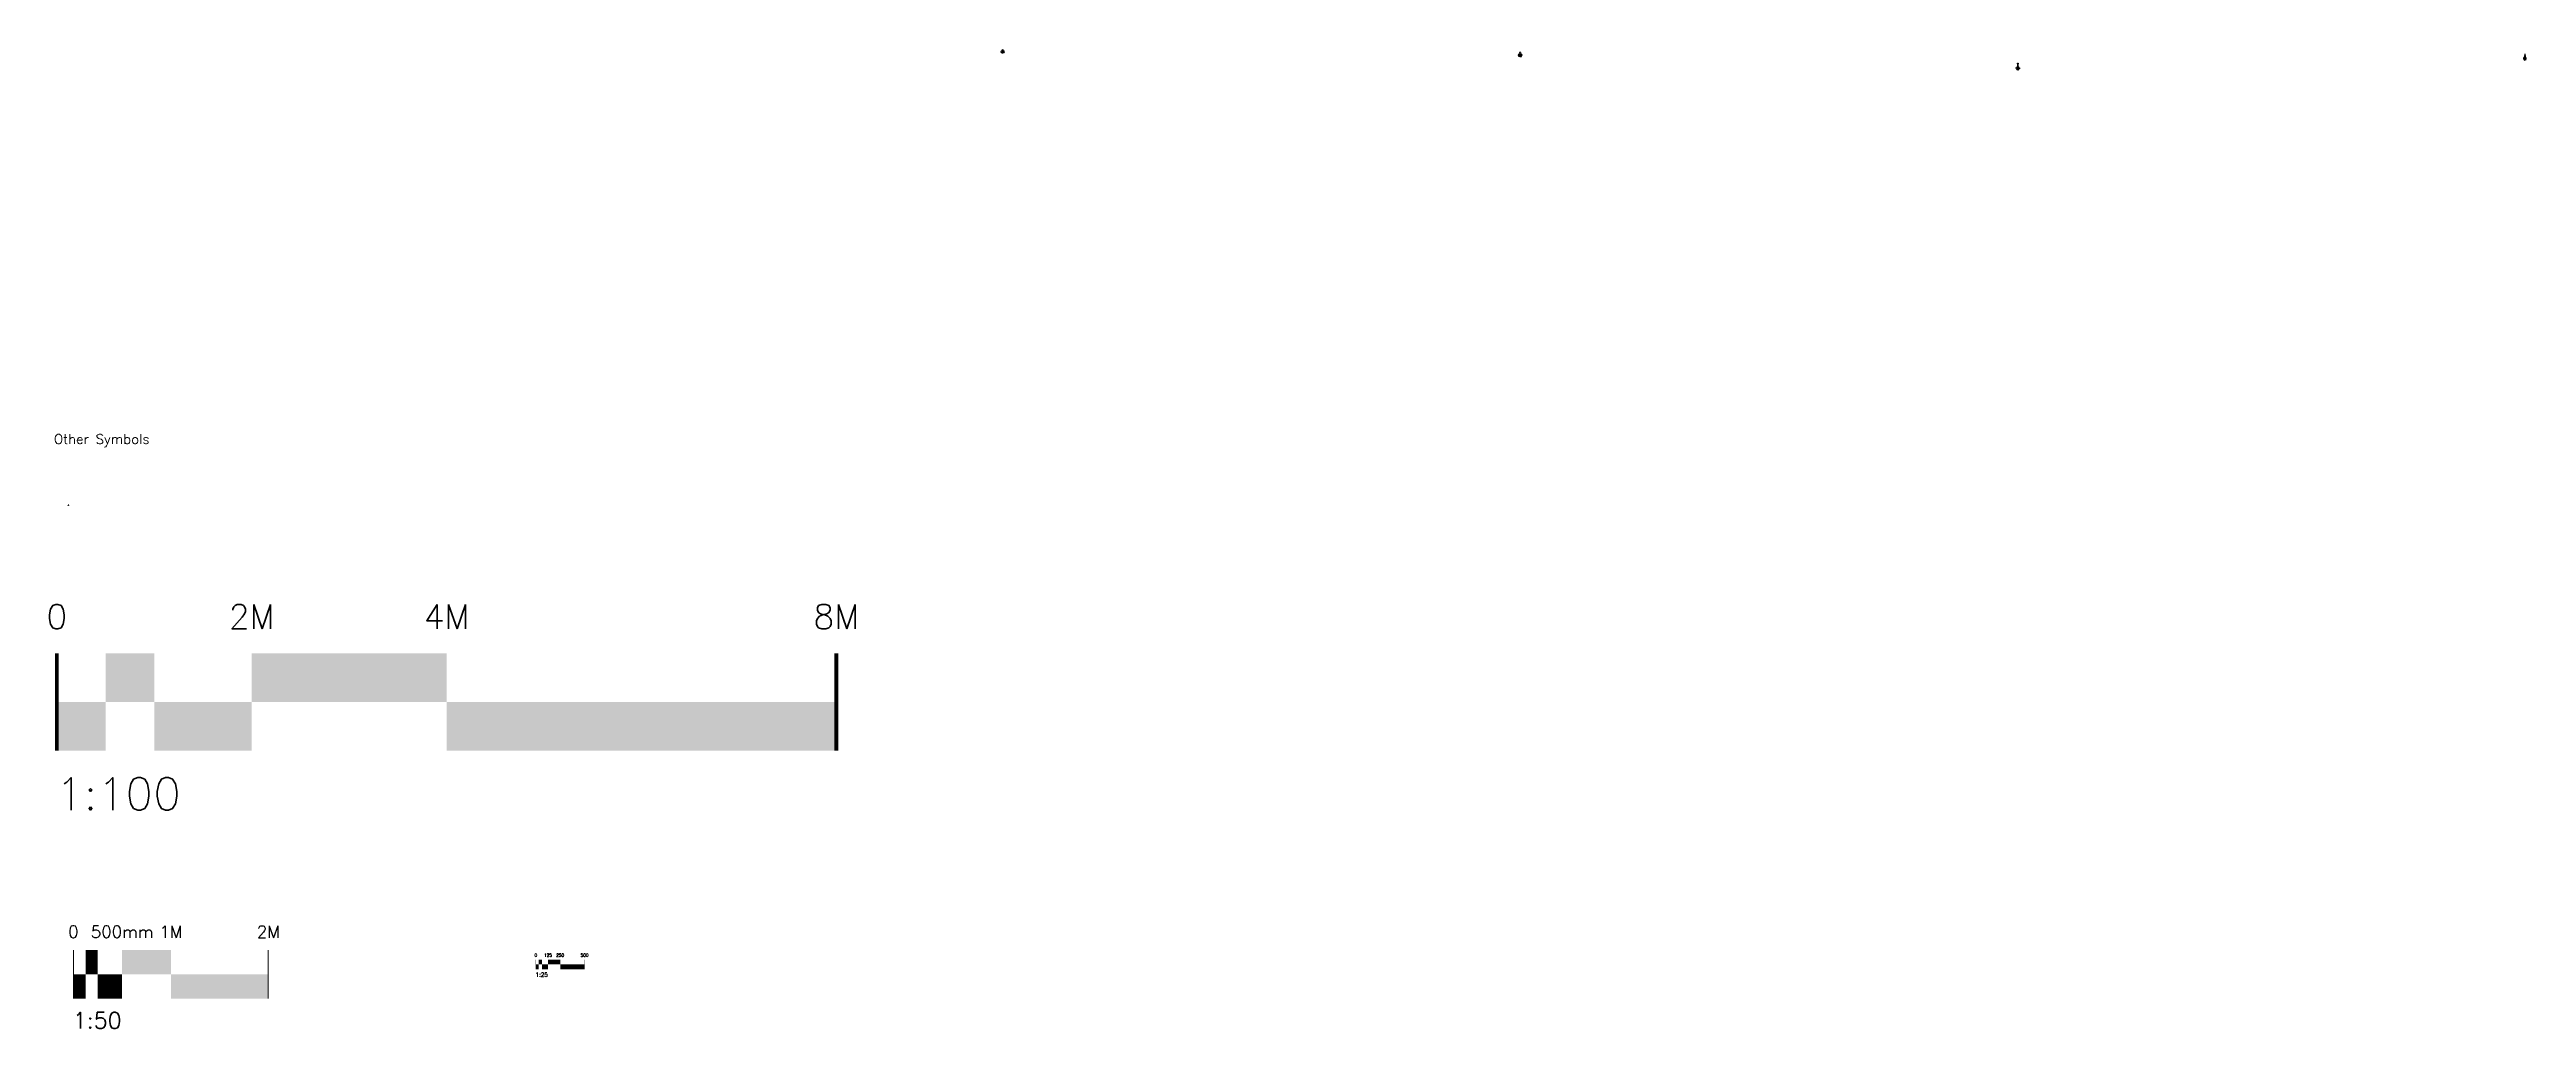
# Model space of a CAD drawing. Header units: millimetres. Extents: x -117 to 56377, y 7761 to 39996.
# Drawn here: x 169 to 25591, y 12354 to 22404 of the extents above; entities that cross this region are included whole.
import ezdxf
from ezdxf.enums import TextEntityAlignment as Align

# ---------------------------------------------------------------- set-up
doc = ezdxf.new("R2010")
doc.units = ezdxf.units.MM
doc.header["$LTSCALE"] = 0.5
for name, color, linetype, lineweight in [('A000T', 231, 'Continuous', 25), ('A010G', 213, 'Continuous', 50), ('Aec-Annotations', 131, 'Continuous', 25)]:
    doc.layers.add(name, color=color, linetype=linetype, lineweight=lineweight)
doc.styles.add('RomanS', font='romans.shx')

# ---------------------------------------------------------------- blocks, each defined once
blk = doc.blocks.new('Anno_North_I_Metric')
at = {"color": 0, "linetype": 'ByBlock', "lineweight": -2}
for p, q in [((-4, -1), (-4, 1)), ((4.2, 0), (-4, 1)), ((4.2, 0), (-4, -1)), ((4.8, 0.4), (4.8, 0.8)), ((4.8, 0.8), (6.9, 0.8)), ((6.1, 0.4), (4.8, 0.4)), ((4.8, -0.4), (6.1, 0.4)), ((6.9, 0.4), (5.7, -0.4)), ((6.9, 0.8), (6.9, 0.4)), ((4.8, -0.9), (4.8, -0.4)), ((6.9, -0.9), (4.8, -0.9)), ((5.7, -0.4), (6.9, -0.4)), ((6.9, -0.4), (6.9, -0.9))]:
    blk.add_line(p, q, dxfattribs=at)
blk.add_circle((0, 0), 4.17, dxfattribs=at)
blk.add_solid([(4.2, 0), (-4, 1), (-4, -1)], dxfattribs=at)
blk = doc.blocks.new('Anno_Datum')
at = {"linetype": 'ByBlock', "lineweight": -2}
h = blk.add_hatch(dxfattribs=at)
h.set_pattern_fill('_USER', color=0, scale=0.008, angle=-90, style=0, pattern_type=0)
h.set_pattern_definition([(270, (0, 0), (0.008, -1e-18), [])])
h.paths.add_polyline_path([(0, 0), (0, 0.5, 0.4142136), (-0.5, 0)])
h.paths.add_polyline_path([(0.5, 0), (0, 0), (0, -0.5, 0.4142136)])
at = {"color": 0, "linetype": 'ByBlock', "lineweight": -2}
for p, q in [((-0.75, 0), (0.75, 0)), ((0, 0.75), (0, -0.75)), ((0, 0), (0.5, 0)), ((0, 0), (0.5, 0))]:
    blk.add_line(p, q, dxfattribs=at)
blk.add_circle((0, 0), 0.5, dxfattribs=at)
blk = doc.blocks.new('M_Anno_Bar_Scale_Long')
at = {"color": 0, "linetype": 'ByBlock', "lineweight": -2, "const_width": 0.4}
for points in [[(0, -5), (0, 5)], [(80, 5), (80, -5)]]:
    blk.add_lwpolyline(points, dxfattribs=at)
at = {"color": 0, "linetype": 'ByBlock', "lineweight": -2}
for points in [[(5, 5), (10, 5), (5, 0), (10, 0)], [(20, 5), (40, 5), (20, 0), (40, 0)], [(0, 0), (5, 0), (0, -5), (5, -5)], [(10, 0), (20, 0), (10, -5), (20, -5)], [(40, 0), (80, 0), (40, -5), (80, -5)]]:
    blk.add_solid(points, dxfattribs=at)
at = {"color": 0, "linetype": 'ByBlock', "lineweight": -2, "style": 'RomanS'}
for tag, p in [('0', (0, 7.5)), ('1', (20, 7.5)), ('2', (40, 7.5)), ('3', (80, 7.5))]:
    blk.add_attdef(tag, text='', height=2.5, dxfattribs=at).set_placement(p, align=Align.CENTER)
blk.add_attdef('SC', (-0.11, -11.1), '', height=3.33, dxfattribs=at)
blk = doc.blocks.new('M_Anno_Bar_Scale_Medium')
at = {"color": 0, "linetype": 'ByBlock', "lineweight": -2, "const_width": 0.2}
for points in [[(0, -5), (0, 5)], [(40, 5), (40, -5)]]:
    blk.add_lwpolyline(points, dxfattribs=at)
at = {"color": 0, "linetype": 'ByBlock', "lineweight": -2}
for points in [[(0, 0), (2.5, 0), (0, -5), (2.5, -5)], [(2.5, 5), (5, 5), (2.5, 0), (5, 0)], [(5, 0), (10, 0), (5, -5), (10, -5)], [(10, 5), (20, 5), (10, 0), (20, 0)], [(20, 0), (40, 0), (20, -5), (40, -5)]]:
    blk.add_solid(points, dxfattribs=at)
at = {"color": 0, "linetype": 'ByBlock', "lineweight": -2, "style": 'RomanS'}
for tag, p in [('0', (0, 7.5)), ('1', (10, 7.5)), ('2', (20, 7.5)), ('3', (40, 7.5))]:
    blk.add_attdef(tag, text='', height=2.5, dxfattribs=at).set_placement(p, align=Align.CENTER)
blk.add_attdef('SC', (-0.11, -11.1), '', height=3.33, dxfattribs=at)
blk = doc.blocks.new('M_Anno_Bar_Scale_Short')
at = {"color": 0, "linetype": 'ByBlock', "lineweight": -2, "const_width": 0.1}
for points in [[(0, -2), (0, 2)], [(20, 2), (20, -2)]]:
    blk.add_lwpolyline(points, dxfattribs=at)
at = {"color": 0, "linetype": 'ByBlock', "lineweight": -2}
for points in [[(0, 0), (1.2, 0), (0, -2), (1.2, -2)], [(1.2, 2), (2.5, 2), (1.2, 0), (2.5, 0)], [(2.5, 0), (5, 0), (2.5, -2), (5, -2)], [(5, 2), (10, 2), (5, 0), (10, 0)], [(10, 0), (20, 0), (10, -2), (20, -2)]]:
    blk.add_solid(points, dxfattribs=at)
at = {"color": 0, "linetype": 'ByBlock', "lineweight": -2, "style": 'RomanS'}
for tag, p in [('0', (0, 3.2)), ('1', (5, 3.2)), ('2', (10, 3.2)), ('3', (20, 3.2))]:
    blk.add_attdef(tag, text='', height=1.25, dxfattribs=at).set_placement(p, align=Align.CENTER)
blk.add_attdef('SC', (-0.1, -5), '', height=1.67, dxfattribs=at)
blk = doc.blocks.new('Anno_North_J_Metric')
at = {"linetype": 'ByBlock', "lineweight": -2}
h = blk.add_hatch(color=0, dxfattribs=at)
h.paths.add_polyline_path([(-4.2, 0), (-4.7, 0, 1), (4.7, 0), (4.2, 0, -1)])
h.paths.add_polyline_path([(1.4, 0), (2, 0, 1), (-2, 0), (-1.4, 0, -1)])
at = {"color": 0, "linetype": 'ByBlock', "lineweight": -2}
for p, q in [((-4.7, 0), (-5.7, 0)), ((-4.7, 0), (-4.2, 0)), ((-3.3, 3.3), (-4, 4)), ((-1.4, 0), (-2, 0)), ((-1.4, 0), (1.4, 0)), ((1.4, 0), (-1.4, 0)), ((-1, 1), (1, -1)), ((-1, -1), (1, 1)), ((1, -1), (-1, 1)), ((1, 1), (-1, -1)), ((0, 4.7), (0, 5.7)), ((0, 1.4), (0, -1.4)), ((0, -1.4), (0, 1.4)), ((1.4, 0), (2, 0)), ((3.3, 3.3), (4, 4)), ((4.7, 0), (4.2, 0)), ((4.7, 0), (5.7, 0)), ((6.2, 0.4), (6.2, 0.8)), ((6.2, 0.8), (8.3, 0.8)), ((7.4, 0.4), (6.2, 0.4)), ((6.2, -0.4), (7.4, 0.4)), ((8.3, 0.4), (7, -0.4)), ((8.3, 0.8), (8.3, 0.4)), ((8.7, 0), (9.8, 0)), ((-3.3, -3.3), (-4, -4)), ((0, -4.7), (0, -5.7)), ((3.3, -3.3), (4, -4)), ((6.2, -0.9), (6.2, -0.4)), ((8.3, -0.9), (6.2, -0.9)), ((7, -0.4), (8.3, -0.4)), ((8.3, -0.4), (8.3, -0.9))]:
    blk.add_line(p, q, dxfattribs=at)
for radius in [4.68, 4.17, 2, 1.41]:
    blk.add_circle((0, 0), radius, dxfattribs=at)
for points in [[(-6.7, 0), (-5.5, 0.3), (-5.7, 0)], [(-5.5, -0.3), (-5.7, 0), (-6.7, 0)], [(-4.2, 0), (-3.5, 0.7), (-3.5, -0.7)], [(-2.9, 2.9), (-2, 2.9), (-2.9, 2)], [(0, 4.2), (0.7, 3.5), (-0.7, 3.5)], [(-0.3, 5.5), (0, 5.7), (0, 6.7)], [(0, 6.7), (0.3, 5.5), (0, 5.7)], [(2.9, 2.9), (2.9, 2), (2, 2.9)], [(4.2, 0), (3.5, -0.7), (3.5, 0.7)], [(12.5, 0), (10.2, 0.8), (9.8, 0)], [(9.8, 0), (10.2, -0.8), (12.5, 0)], [(-2.9, -2.9), (-2.9, -2), (-2, -2.9)], [(0, -4.2), (-0.7, -3.5), (0.7, -3.5)], [(0, -6.7), (-0.3, -5.5), (0, -5.7)], [(0.3, -5.5), (0, -5.7), (0, -6.7)], [(2.9, -2.9), (2, -2.9), (2.9, -2)]]:
    blk.add_solid(points, dxfattribs=at)
at = {"color": 0, "linetype": 'ByBlock', "lineweight": -2, "style": 'RomanS'}
for s, rotation, p in [('S', 270, (-3.3, 0)), ('SW', 45, (-2, 2)), ('NW', 315, (2, 2)), ('N', 270, (2.8, 0)), ('SE', 135, (-2, -2)), ('E', 180, (0, -2.7)), ('NE', 225, (2, -2))]:
    blk.add_text(s, height=0.5, rotation=rotation, dxfattribs=at).set_placement(p, align=Align.CENTER)
blk.add_text('W', height=0.5, dxfattribs=at).set_placement((0, 2.8), align=Align.CENTER)
blk = doc.blocks.new('Anno_North_K_Metric')
at = {"color": 0, "linetype": 'ByBlock', "lineweight": -2}
for p, q in [((-0.8, 0.5), (-6.7, 0)), ((-0.8, -0.5), (-6.7, 0)), ((0, 0), (-3.5, 3.5)), ((-3.5, 3.5), (-0.8, 0.5)), ((0, 0), (-3.5, 3.5)), ((-3.5, 3.5), (-0.5, 0.8)), ((0, 0), (-3.5, -3.5)), ((0, 0), (-3.5, -3.5)), ((-0.8, 0.5), (0, 0)), ((-0.8, -0.5), (0, 0)), ((-0.8, -0.5), (0, 0)), ((-0.5, 0.8), (0, 6.7)), ((-0.5, 0.8), (0, 0)), ((-0.5, 0.8), (0, 0)), ((-0.5, -0.8), (0, 0)), ((0.5, 0.8), (0, 6.7)), ((0, 0), (3.5, 3.5)), ((0, 0), (3.5, 3.5)), ((0.5, 0.8), (0, 0)), ((0.8, 0.5), (0, 0)), ((0.8, 0.5), (0, 0)), ((0.8, 0.5), (0, 0)), ((0, 0), (11.7, 0)), ((0, 0), (3.5, -3.5)), ((0, 0), (3.5, -3.5)), ((0, 0), (0, 0)), ((0, 0), (0, 0)), ((0, 0), (0, 0)), ((0, 0), (0, 0)), ((0, 0), (0, 0)), ((0, 0), (0, 0)), ((0, 0), (0, 0)), ((0, 0), (0, 0)), ((0.5, -0.8), (0, 0)), ((0, 0), (0, 0)), ((0, 0), (0, 0)), ((0, 0), (0, 0)), ((0, 0), (0, 0)), ((0.5, -0.8), (0, 0)), ((0, 0), (0, 0)), ((0, 0), (0, 0)), ((0, 0), (0, 0)), ((0, 0), (0, 0)), ((0.8, -0.5), (0, 0)), ((3.5, 3.5), (0.5, 0.8)), ((3.5, 3.5), (0.8, 0.5)), ((11.7, 0), (0.8, 0.5)), ((12.8, 0.4), (12.8, 0.8)), ((12.8, 0.8), (14.9, 0.8)), ((14.1, 0.4), (12.8, 0.4)), ((12.8, -0.4), (14.1, 0.4)), ((14.9, 0.4), (13.6, -0.4)), ((14.9, 0.8), (14.9, 0.4)), ((-3.5, -3.5), (-0.8, -0.5)), ((-3.5, -3.5), (-0.5, -0.8)), ((-0.5, -0.8), (0, -6.7)), ((0.5, -0.8), (0, -6.7)), ((3.5, -3.5), (0.5, -0.8)), ((3.5, -3.5), (0.8, -0.5)), ((12.8, -0.8), (12.8, -0.4)), ((14.9, -0.8), (12.8, -0.8)), ((13.6, -0.4), (14.9, -0.4)), ((14.9, -0.4), (14.9, -0.8))]:
    blk.add_line(p, q, dxfattribs=at)
for points in [[(-6.7, 0), (0, 0), (-0.8, -0.5)], [(-3.5, 3.5), (0, 0), (-0.5, 0.8)], [(-3.5, -3.5), (0, 0), (-0.8, -0.5)], [(0, 6.7), (0, 0), (-0.5, 0.8)], [(3.5, 3.5), (0, 0), (0.8, 0.5)], [(0, 0), (11.7, 0), (0.8, -0.5)], [(0, -6.7), (0, 0), (0.5, -0.8)], [(3.5, -3.5), (0, 0), (0.5, -0.8)]]:
    blk.add_solid(points, dxfattribs=at)
blk = doc.blocks.new('Anno_North_L_Metric')
at = {"color": 0, "linetype": 'ByBlock', "lineweight": -2}
for p, q in [((13.3, 0), (-5, 2.3)), ((-5, 2.3), (-4.2, 0)), ((13.3, 0), (-5, -2.3)), ((-5, -2.3), (-4.2, 0))]:
    blk.add_line(p, q, dxfattribs=at)
at = {"color": 0, "linetype": 'ByBlock', "lineweight": -2, "const_width": 0.05}
for points in [[(-5, 0), (-4, 0)], [(0, 5), (0, 2)], [(0, 2), (0, 1.7)], [(0, -2), (0, -1.7)], [(0, -2), (0, -5)]]:
    blk.add_lwpolyline(points, dxfattribs=at)
at = {"color": 0, "linetype": 'ByBlock', "lineweight": -2}
blk.add_lwpolyline([(2.2, 1.1), (-1.9, 1.7), (-1.9, 1.2), (1.6, 0.8), (-1.9, -1.3), (-1.9, -1.7), (2.2, -1.2), (2.2, -0.8), (-1.1, -1.2), (2.2, 0.7), (2.2, 1.1)], dxfattribs=at)
for start, end in [(16.57614, 148.91747), (211.08253, 343.42386)]:
    blk.add_arc((0, 0), 4.17, start, end, dxfattribs=at)
for points in [[(-5, 2.3), (-1.9, 1.7), (13.3, 0), (2.2, 1.1)], [(-5, 2.3), (-4.2, 0), (-1.9, 1.7), (-1.9, 1.2)], [(-5, -2.3), (-1.9, -1.7), (13.3, 0), (2.2, -1.2)], [(-4.2, 0), (-1.9, -1.3), (-5, -2.3), (-1.9, -1.7)], [(-1.9, 1.2), (1.6, 0.8), (-4.2, 0), (-1.9, -1.3)], [(13.3, 0), (2.2, 0.7), (-1.1, -1.2), (2.2, -0.8)], [(2.2, 0.7), (-1.1, -1.2), (2.2, -0.8)], [(13.3, 0), (2.2, 1.1), (2.2, 0.7)], [(13.3, 0), (2.2, -0.8), (2.2, -1.2)]]:
    blk.add_solid(points, dxfattribs=at)

msp = doc.modelspace()

# ---------------------------------------------------------------- block references
at = {"layer": 'A000T', "xscale": 3.5, "yscale": 3.5, "zscale": 3.5, "rotation": 90}
for name, p in [('Anno_North_I_Metric', (9951, 22380)), ('Anno_North_J_Metric', (15262, 22345)), ('Anno_North_K_Metric', (20371, 22212)), ('Anno_North_L_Metric', (25574, 22314))]:
    msp.add_blockref(name, p, dxfattribs=at)
at = {"layer": 'A010G'}
for name, p, xscale, yscale, zscale, values in [('M_Anno_Bar_Scale_Long', (244, 15707), 100, 100, 100, {'SC': '1:100', '1': '2M', '0': '0', '3': '8M', '2': '4M'}), ('M_Anno_Bar_Scale_Medium', (414, 12909), 50, 50, 50, {'SC': '1:50', '2': '1M', '1': '500mm', '0': '0', '3': '2M'}), ('M_Anno_Bar_Scale_Short', (5160, 13011), 25, 25, 25, {'SC': '1:25', '3': '500', '2': '250', '1': '125', '0': '0'})]:
    msp.add_blockref(name, p, dxfattribs=dict(at, xscale=xscale, yscale=yscale, zscale=zscale)).add_auto_attribs(values)
at = {"layer": 'Aec-Annotations', "xscale": 3.5, "yscale": 3.5, "zscale": 3.5, "rotation": 180}
msp.add_blockref('Anno_Datum', (363, 17725), dxfattribs=at)

# ---------------------------------------------------------------- texts
at = {"insert": (214, 18455), "char_height": 100, "width": 3338, "attachment_point": 1, "style": 'RomanS'}
msp.add_mtext('Other Symbols', dxfattribs=at)

doc.saveas('drawing.dxf')
